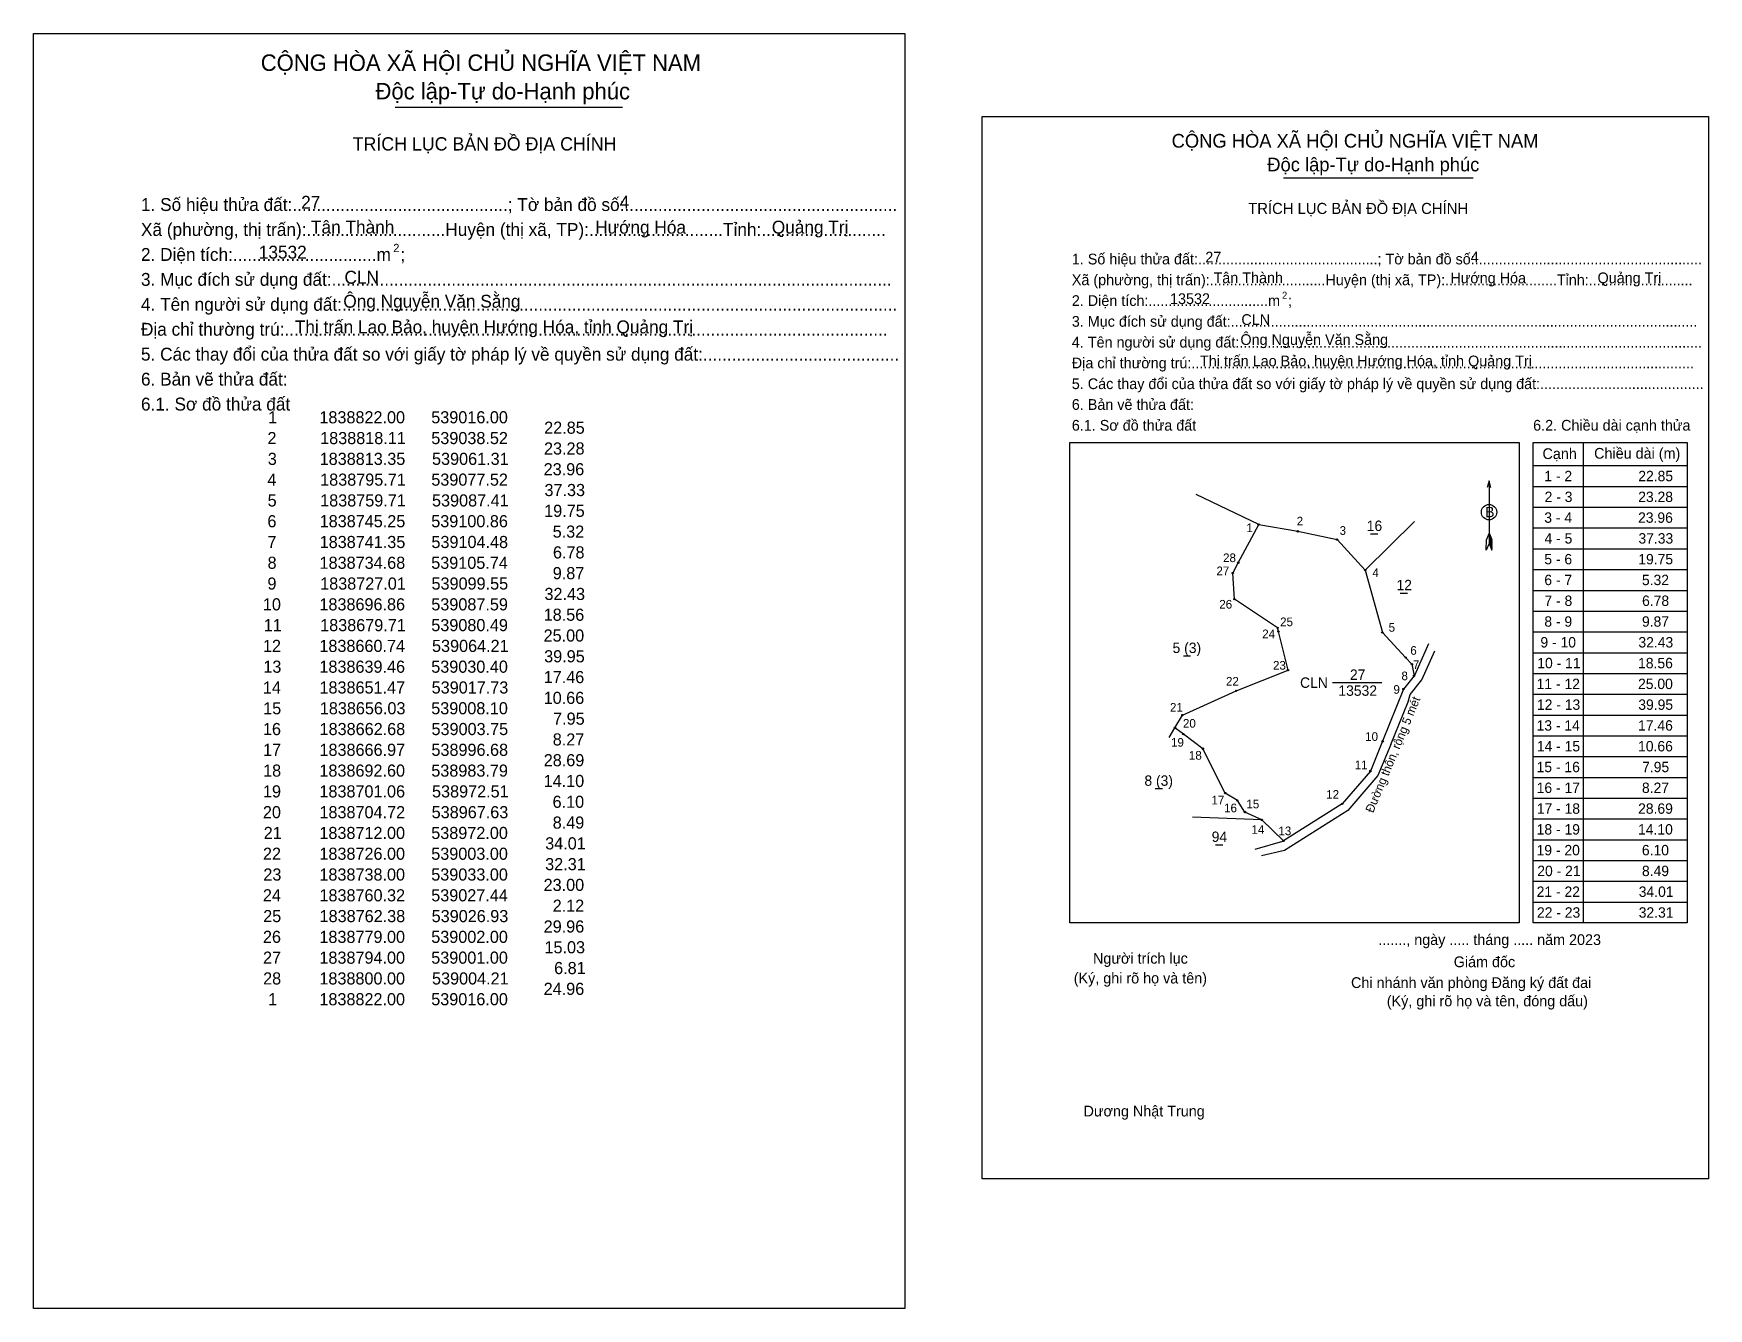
# Model space of a CAD drawing. Extents: x 538309 to 540840, y 1838369 to 1839106.
# Drawn here: x 538309 to 539276, y 1838369 to 1839106 of the extents above; entities that cross this region are included whole.
import ezdxf

# ---------------------------------------------------------------- set-up
doc = ezdxf.new("R2010")
doc.units = 0
for name, color, linetype in [('Level 1', 7, 'Continuous'), ('Level 10', 7, 'Continuous'), ('Level 11', 7, 'Continuous'), ('Level 13', 7, 'Continuous'), ('Level 2', 7, 'Continuous'), ('Level 23', 7, 'Continuous'), ('Level 27', 7, 'Continuous'), ('Level 36', 7, 'Continuous'), ('Level 52', 7, 'Continuous'), ('Level 53', 7, 'Continuous'), ('Level 6', 7, 'Continuous'), ('Level 63', 7, 'Continuous'), ('Level 9', 7, 'Continuous')]:
    doc.layers.add(name, color=color, linetype=linetype)

msp = doc.modelspace()

# ---------------------------------------------------------------- texts
at = {"layer": 'Level 1'}
for s, height, p in [('TRÍCH LỤC BẢN ĐỒ ĐỊA CHÍNH', 7.6804, (538492.83, 1839037.98)), ('1. Số hiệu thửa đất:.............................................; Tờ bản đồ số:.........................................................', 7.44, (538370.61, 1839003.05)), ('TRÍCH LỤC BẢN ĐỒ ĐỊA CHÍNH', 6.4003, (539009.96, 1839001.33)), ('Xã (phường, thị trấn):.............................Huyện (thị xã, TP):............................Tỉnh:..........................', 7.44, (538370.61, 1838988.65)), ('2. Diện tích:..............................m  ;', 7.44, (538370.61, 1838974.25)), ('2', 4.8, (538516.29, 1838979.29)), ('1. Số hiệu thửa đất:.............................................; Tờ bản đồ số:.........................................................', 6.2, (538908.11, 1838972.22)), ('3. Mục đích sử dụng đất:.....................................................................................................................', 7.44, (538370.61, 1838959.85)), ('Xã (phường, thị trấn):.............................Huyện (thị xã, TP):............................Tỉnh:..........................', 6.2, (538908.11, 1838960.22)), ('4. Tên người sử dụng đất:....................................................................................................................', 7.44, (538370.61, 1838945.45)), ('2. Diện tích:..............................m  ;', 6.2, (538908.11, 1838948.22)), ('2', 4, (539029.51, 1838952.42)), ('3. Mục đích sử dụng đất:.....................................................................................................................', 6.2, (538908.11, 1838936.22)), ('Địa chỉ thường trú:..............................................................................................................................', 7.44, (538370.61, 1838931.05)), ('5. Các thay đổi của thửa đất so với giấy tờ pháp lý về quyền sử dụng đất:.........................................', 7.44, (538370.61, 1838916.65)), ('4. Tên người sử dụng đất:....................................................................................................................', 6.2, (538908.11, 1838924.22)), ('Địa chỉ thường trú:..............................................................................................................................', 6.2, (538908.11, 1838912.22)), ('6. Bản vẽ thửa đất:', 7.44, (538370.61, 1838902.25)), ('5. Các thay đổi của thửa đất so với giấy tờ pháp lý về quyền sử dụng đất:.........................................', 6.2, (538908.11, 1838900.22)), ('6.1. Sơ đồ thửa đất', 7.44, (538370.61, 1838887.85)), ('6. Bản vẽ thửa đất:', 6.2, (538908.11, 1838888.22)), ('6.1. Sơ đồ thửa đất', 6.2, (538908.11, 1838876.22)), ('6.2. Chiều dài cạnh thửa', 6.2, (539174.49, 1838876.24)), ('Cạnh', 6.2, (539179.89, 1838859.84)), ('Chiều dài (m)', 6.2, (539209.69, 1838860.04)), ('B', 6, (539146.78, 1838826.24)), ('......., ngày ..... tháng ..... năm 2023', 6.2, (539085.09, 1838579.24)), ('Người trích lục', 6.2, (538920.33, 1838568.44)), ('Giám đốc', 6.2, (539128.63, 1838566.44)), ('(Ký, ghi rõ họ và tên)', 6.2, (538909.21, 1838557.04)), ('Chi nhánh văn phòng Đăng ký đất đai', 6.2, (539069.33, 1838554.44)), ('(Ký, ghi rõ họ và tên, đóng dấu)', 6.2, (539089.98, 1838543.84)), ('Dương Nhật Trung', 6.2, (538914.88, 1838480.27))]:
    msp.add_text(s, height=height, dxfattribs=at).set_placement(p)
at = {"layer": 'Level 10'}
msp.add_text('Đường thôn, rộng 5 mét', height=5, rotation=67.51208, dxfattribs=at).set_placement((539082.06, 1838655.18))
at = {"layer": 'Level 13'}
for s, height, p in [('CỘNG HÒA XÃ HỘI CHỦ NGHĨA VIỆT NAM', 9.504, (538439.77, 1839083.94)), ('Độc lập-Tự do-Hạnh phúc', 9.504, (538506.04, 1839067.51)), ('CỘNG HÒA XÃ HỘI CHỦ NGHĨA VIỆT NAM', 7.92, (538965.74, 1839039.63)), ('Độc lập-Tự do-Hạnh phúc', 7.92, (539020.97, 1839025.94)), ('CLN', 6, (539039.9, 1838727.73)), ('27', 6, (539068.7, 1838732.33)), ('13532', 6, (539062.03, 1838723.13))]:
    msp.add_text(s, height=height, dxfattribs=at).set_placement(p)
at = {"layer": 'Level 36'}
for s, p in [('16', (539078.41, 1838818.31)), ('12', (539095.57, 1838784.08)), ('5 (3)', (538966.28, 1838747.84)), ('8 (3)', (538950.02, 1838671.18)), ('94', (538988.88, 1838638.77))]:
    msp.add_text(s, height=6, dxfattribs=at).set_placement(p)
at = {"layer": 'Level 52'}
for s, p in [('1 - 2', (539180.95, 1838847.03)), ('22.85', (539235.21, 1838847.03)), ('2 - 3', (539181.13, 1838835.03)), ('23.28', (539235.17, 1838835.03)), ('3 - 4', (539180.92, 1838823.03)), ('23.96', (539235.09, 1838823.03)), ('4 - 5', (539181.06, 1838811.03)), ('37.33', (539235.28, 1838811.03)), ('5 - 6', (539180.94, 1838799.03)), ('19.75', (539235.21, 1838799.03)), ('6 - 7', (539180.96, 1838787.03)), ('5.32', (539237.32, 1838787.03)), ('7 - 8', (539181.02, 1838775.03)), ('6.78', (539237.39, 1838775.03)), ('8 - 9', (539180.95, 1838763.03)), ('9.87', (539237.33, 1838763.03)), ('9 - 10', (539178.71, 1838751.03)), ('32.43', (539235.28, 1838751.03)), ('10 - 11', (539176.88, 1838739.03)), ('18.56', (539235.09, 1838739.03)), ('11 - 12', (539176.52, 1838727.03)), ('25.00', (539235.07, 1838727.03)), ('12 - 13', (539176.7, 1838715.03)), ('39.95', (539235.21, 1838715.03)), ('13 - 14', (539176.49, 1838703.03)), ('17.46', (539235.09, 1838703.03)), ('14 - 15', (539176.62, 1838691.03)), ('10.66', (539235.09, 1838691.03)), ('15 - 16', (539176.5, 1838679.03)), ('7.95', (539237.42, 1838679.03)), ('16 - 17', (539176.53, 1838667.03)), ('8.27', (539237.33, 1838667.03)), ('17 - 18', (539176.59, 1838655.03)), ('28.69', (539235.1, 1838655.03)), ('18 - 19', (539176.52, 1838643.03)), ('14.10', (539235.07, 1838643.03)), ('19 - 20', (539176.49, 1838631.03)), ('6.10', (539237.29, 1838631.03)), ('20 - 21', (539176.88, 1838619.03)), ('8.49', (539237.32, 1838619.03)), ('21 - 22', (539176.52, 1838607.03)), ('34.01', (539235.46, 1838607.03)), ('22 - 23', (539176.7, 1838595.03)), ('32.31', (539235.46, 1838595.03))]:
    msp.add_text(s, height=6, dxfattribs=at).set_placement(p)
at = {"layer": 'Level 53'}
for s, p in [('1', (538444.06, 1838880.45)), ('1838822.00', (538473.63, 1838880.45)), ('539016.00', (538538.22, 1838880.45)), ('2', (538443.64, 1838868.45)), ('1838818.11', (538474.08, 1838868.45)), ('539038.52', (538538.25, 1838868.45)), ('22.85', (538603.42, 1838874.45)), ('23.28', (538603.33, 1838862.45)), ('3', (538443.85, 1838856.45)), ('1838813.35', (538473.79, 1838856.45)), ('539061.31', (538538.67, 1838856.45)), ('23.96', (538603.14, 1838850.45)), ('4', (538443.6, 1838844.45)), ('1838795.71', (538474.08, 1838844.45)), ('539077.52', (538538.25, 1838844.45)), ('5', (538443.76, 1838832.45)), ('1838759.71', (538474.08, 1838832.45)), ('539087.41', (538538.67, 1838832.45)), ('37.33', (538603.6, 1838838.45)), ('6', (538443.62, 1838820.45)), ('1838745.25', (538473.79, 1838820.45)), ('539100.86', (538538.23, 1838820.45)), ('19.75', (538603.42, 1838826.45)), ('5.32', (538608.34, 1838814.45)), ('7', (538443.66, 1838808.45)), ('1838741.35', (538473.79, 1838808.45)), ('539104.48', (538538.33, 1838808.45)), ('6.78', (538608.5, 1838802.45)), ('8', (538443.72, 1838796.45)), ('1838734.68', (538473.74, 1838796.45)), ('539105.74', (538538.21, 1838796.45)), ('9', (538443.64, 1838784.45)), ('1838727.01', (538474.08, 1838784.45)), ('539099.55', (538538.37, 1838784.45)), ('9.87', (538608.38, 1838790.45)), ('10', (538441.02, 1838772.45)), ('1838696.86', (538473.64, 1838772.45)), ('539087.59', (538538.25, 1838772.45)), ('32.43', (538603.6, 1838778.45)), ('18.56', (538603.14, 1838766.45)), ('11', (538441.47, 1838760.45)), ('1838679.71', (538474.08, 1838760.45)), ('539080.49', (538538.25, 1838760.45)), ('25.00', (538603.11, 1838754.45)), ('12', (538441.05, 1838748.45)), ('1838660.74', (538473.62, 1838748.45)), ('539064.21', (538538.67, 1838748.45)), ('39.95', (538603.42, 1838742.45)), ('13', (538441.27, 1838736.45)), ('1838639.46', (538473.64, 1838736.45)), ('539030.40', (538538.22, 1838736.45)), ('14', (538441.02, 1838724.45)), ('1838651.47', (538473.68, 1838724.45)), ('539017.73', (538538.46, 1838724.45)), ('17.46', (538603.14, 1838730.45)), ('10.66', (538603.14, 1838718.45)), ('15', (538441.18, 1838712.45)), ('1838656.03', (538473.88, 1838712.45)), ('539008.10', (538538.22, 1838712.45)), ('7.95', (538608.59, 1838706.45)), ('16', (538441.04, 1838700.45)), ('1838662.68', (538473.74, 1838700.45)), ('539003.75', (538538.37, 1838700.45)), ('8.27', (538608.38, 1838694.45)), ('17', (538441.07, 1838688.45)), ('1838666.97', (538473.68, 1838688.45)), ('538996.68', (538538.33, 1838688.45)), ('18', (538441.13, 1838676.45)), ('1838692.60', (538473.63, 1838676.45)), ('538983.79', (538538.25, 1838676.45)), ('28.69', (538603.18, 1838682.45)), ('14.10', (538603.11, 1838670.45)), ('19', (538441.06, 1838664.45)), ('1838701.06', (538473.64, 1838664.45)), ('538972.51', (538538.67, 1838664.45)), ('6.10', (538608.28, 1838658.45)), ('20', (538441.02, 1838652.45)), ('1838704.72', (538473.66, 1838652.45)), ('538967.63', (538538.46, 1838652.45)), ('8.49', (538608.35, 1838646.45)), ('21', (538441.47, 1838640.45)), ('1838712.00', (538473.63, 1838640.45)), ('538972.00', (538538.22, 1838640.45)), ('22', (538441.05, 1838628.45)), ('1838726.00', (538473.63, 1838628.45)), ('539003.00', (538538.22, 1838628.45)), ('34.01', (538604.01, 1838634.45)), ('32.31', (538604.01, 1838622.45)), ('23', (538441.27, 1838616.45)), ('1838738.00', (538473.63, 1838616.45)), ('539033.00', (538538.22, 1838616.45)), ('23.00', (538603.11, 1838610.45)), ('24', (538441.02, 1838604.45)), ('1838760.32', (538473.66, 1838604.45)), ('539027.44', (538538.21, 1838604.45)), ('2.12', (538608.34, 1838598.45)), ('25', (538441.18, 1838592.45)), ('1838762.38', (538473.74, 1838592.45)), ('539026.93', (538538.46, 1838592.45)), ('26', (538441.04, 1838580.45)), ('1838779.00', (538473.63, 1838580.45)), ('539002.00', (538538.22, 1838580.45)), ('29.96', (538603.14, 1838586.45)), ('27', (538441.07, 1838568.45)), ('1838794.00', (538473.63, 1838568.45)), ('539001.00', (538538.22, 1838568.45)), ('15.03', (538603.6, 1838574.45)), ('6.81', (538609.18, 1838562.45)), ('28', (538441.13, 1838556.45)), ('1838800.00', (538473.63, 1838556.45)), ('539004.21', (538538.67, 1838556.45)), ('24.96', (538603.14, 1838550.45)), ('1', (538444.06, 1838544.45)), ('1838822.00', (538473.63, 1838544.45)), ('539016.00', (538538.22, 1838544.45))]:
    msp.add_text(s, height=7, dxfattribs=at).set_placement(p)
at = {"layer": 'Level 6'}
for s, height, p in [('27', 7.44, (538463.11, 1839004.37)), ('4', 7.44, (538647.04, 1839004.46)), ('Tân Thành', 7.44, (538468.8, 1838990.06)), ('Hướng Hóa', 7.44, (538632.88, 1838989.97)), ('Quảng Trị', 7.44, (538734.88, 1838990.01)), ('13532', 7.44, (538438.65, 1838975.57)), ('27', 6.2, (538985.19, 1838973.32)), ('4', 6.2, (539138.47, 1838973.4)), ('CLN', 7.44, (538488.12, 1838961.09)), ('Tân Thành', 6.2, (538989.93, 1838961.4)), ('Hướng Hóa', 6.2, (539126.67, 1838961.32)), ('Quảng Trị', 6.2, (539211.67, 1838961.36)), ('Ông Nguyễn Văn Sằng', 7.44, (538487.45, 1838947.23)), ('13532', 6.2, (538964.81, 1838949.32)), ('CLN', 6.2, (539006.03, 1838937.26)), ('Thị trấn Lao Bảo, huyện Hướng Hóa, tỉnh Quảng Trị', 7.44, (538459.44, 1838932.41)), ('Ông Nguyễn Văn Sằng', 6.2, (539005.47, 1838925.71)), ('Thị trấn Lao Bảo, huyện Hướng Hóa, tỉnh Quảng Trị', 6.2, (538982.13, 1838913.36))]:
    msp.add_text(s, height=height, dxfattribs=at).set_placement(p)
at = {"layer": 'Level 63'}
for p in [(539006, 1838799.99), (539006, 1838799.99), (539006, 1838799.99), (539006, 1838799.99), (539006, 1838799.99), (539006, 1838799.99), (539007.69, 1838806.47), (539007.69, 1838806.47), (539007.69, 1838806.47), (539007.69, 1838806.47), (539007.69, 1838806.47), (539007.69, 1838806.47)]:
    msp.add_text('D', height=0.02, dxfattribs=at).set_placement(p)
at = {"layer": 'Level 9'}
for s, p in [('1', (539008.9, 1838817.64)), ('2', (539037.95, 1838821.5)), ('3', (539062.73, 1838816.07)), ('27', (538991.61, 1838792.77)), ('28', (538995.44, 1838800.33)), ('4', (539081.6, 1838791.66)), ('26', (538993.25, 1838773.49)), ('24', (539018.05, 1838756.37)), ('25', (539028.39, 1838763.33)), ('5', (539091.05, 1838760.13)), ('6', (539103.55, 1838746.83)), ('23', (539024.27, 1838738.23)), ('7', (539105.08, 1838738.66)), ('22', (538997.11, 1838729.02)), ('8', (539098.44, 1838732.13)), ('9', (539093.82, 1838724.31)), ('21', (538964.77, 1838713.98)), ('20', (538972.26, 1838704.73)), ('10', (539077.48, 1838697.1)), ('19', (538965.37, 1838693.76)), ('18', (538975.71, 1838686.25)), ('11', (539071.46, 1838680.73)), ('17', (538988.74, 1838660.4)), ('15', (539008.9, 1838658.16)), ('12', (539054.99, 1838663.7)), ('16', (538996.03, 1838655.87)), ('14', (539011.84, 1838643.44)), ('13', (539027.38, 1838642.64))]:
    msp.add_text(s, height=5, dxfattribs=at).set_placement(p)

# ---------------------------------------------------------------- linework, layer by layer
at = {"layer": 'Level 1'}
for p, q in [((538308.55, 1839105.51), (538308.55, 1839105.51)), ((538856.4, 1839057.61), (538856.4, 1839057.61)), ((538906.89, 1838869.43), (538906.89, 1838869.43)), ((539203.29, 1838869.43), (539203.29, 1838592.03)), ((539174.49, 1838856.03), (539263.49, 1838856.03)), ((539149, 1838847.31), (539149, 1838811.01)), ((539174.49, 1838844.03), (539263.49, 1838844.03)), ((539174.49, 1838832.03), (539263.49, 1838832.03)), ((539174.49, 1838820.03), (539263.49, 1838820.03)), ((539147.4, 1838807.31), (539147.48, 1838813.31)), ((539149, 1838811.01), (539147.4, 1838807.31)), ((539149, 1838817.01), (539147.48, 1838813.31)), ((539149, 1838817.01), (539150.54, 1838813.31)), ((539149, 1838816.49), (539150.54, 1838812.77)), ((539149, 1838815.97), (539150.54, 1838812.25)), ((539149, 1838815.45), (539150.56, 1838811.71)), ((539149, 1838814.91), (539150.56, 1838811.17)), ((539149, 1838814.39), (539150.56, 1838810.63)), ((539149, 1838813.87), (539150.56, 1838810.09)), ((539149, 1838813.35), (539150.58, 1838809.55)), ((539149, 1838812.83), (539150.58, 1838809.01)), ((539149, 1838812.31), (539150.58, 1838808.47)), ((539149, 1838811.79), (539150.6, 1838807.95)), ((539149, 1838811.01), (539150.6, 1838807.31)), ((539150.6, 1838807.31), (539150.54, 1838813.31)), ((539174.49, 1838808.03), (539263.49, 1838808.03)), ((539174.49, 1838796.03), (539263.49, 1838796.03)), ((539174.49, 1838784.03), (539263.49, 1838784.03)), ((539174.49, 1838772.03), (539263.49, 1838772.03)), ((539174.49, 1838760.03), (539263.49, 1838760.03)), ((539174.49, 1838748.03), (539263.49, 1838748.03)), ((539174.49, 1838736.03), (539263.49, 1838736.03)), ((539174.49, 1838724.03), (539263.49, 1838724.03)), ((539174.49, 1838712.03), (539263.49, 1838712.03)), ((539174.49, 1838700.03), (539263.49, 1838700.03)), ((539174.49, 1838688.03), (539263.49, 1838688.03)), ((539174.49, 1838676.03), (539263.49, 1838676.03)), ((539174.49, 1838664.03), (539263.49, 1838664.03)), ((539174.49, 1838652.03), (539263.49, 1838652.03)), ((539174.49, 1838640.03), (539263.49, 1838640.03)), ((539174.49, 1838628.03), (539263.49, 1838628.03)), ((539174.49, 1838616.03), (539263.49, 1838616.03)), ((539174.49, 1838604.03), (539263.49, 1838604.03)), ((539166.49, 1838592.03), (539166.49, 1838592.03)), ((539275.74, 1838444.16), (539275.74, 1838444.16)), ((538811.77, 1838369.37), (538811.77, 1838369.37))]:
    msp.add_line(p, q, dxfattribs=at)
for points in [[(538906.89, 1838869.43), (539166.49, 1838869.43), (539166.49, 1838592.03), (538906.89, 1838592.03)], [(539174.49, 1838869.43), (539263.49, 1838869.43), (539263.49, 1838592.03), (539174.49, 1838592.03)]]:
    msp.add_lwpolyline(points, close=True, dxfattribs=at)
msp.add_lwpolyline([(539150.04, 1838843.45), (539149, 1838847.31), (539147.96, 1838843.45)], dxfattribs=at)
msp.add_circle((539149.01, 1838829.16), 4.43, dxfattribs=at)
at = {"layer": 'Level 10'}
for p, q in [((538964.25, 1838699.09), (538967.63, 1838704.72)), ((539092.22, 1838694.97), (539084.81, 1838677.07)), ((539084.81, 1838677.07), (539067.51, 1838656.91)), ((539067.51, 1838656.91), (539030.92, 1838633.88)), ((539030.92, 1838633.88), (539017.69, 1838630.83))]:
    msp.add_line(p, q, dxfattribs=at)
msp.add_lwpolyline([(539038.52, 1838818.11), (539061.31, 1838813.35), (539077.52, 1838795.71), (539087.41, 1838759.71), (539100.86, 1838745.25), (539104.48, 1838741.35), (539105.74, 1838734.68), (539099.55, 1838727.01), (539087.59, 1838696.86), (539080.49, 1838679.71), (539064.21, 1838660.74), (539030.4, 1838639.46), (539017.73, 1838651.47), (539008.1, 1838656.03), (539003.75, 1838662.68), (538996.68, 1838666.97), (538983.79, 1838692.6), (538972.51, 1838701.06), (538967.63, 1838704.72), (538972, 1838712), (539003, 1838726), (539033, 1838738), (539027.44, 1838760.32), (539026.93, 1838762.38), (539002, 1838779), (539001, 1838794), (539004.21, 1838800), (539016, 1838822)], close=True, dxfattribs=at)
at = {"layer": 'Level 11'}
for centre in [(539016, 1838822), (539038.52, 1838818.11), (539038.52, 1838818.11), (539061.31, 1838813.35), (539004.21, 1838800), (539001, 1838794), (539077.52, 1838795.71), (539002, 1838779), (539026.93, 1838762.38), (539027.44, 1838760.32), (539087.41, 1838759.71), (539100.86, 1838745.25), (539104.48, 1838741.35), (539033, 1838738), (539105.74, 1838734.68), (539003, 1838726), (539099.55, 1838727.01), (538972, 1838712), (538967.63, 1838704.72), (538972.51, 1838701.06), (538983.79, 1838692.6), (539087.59, 1838696.86), (539080.49, 1838679.71), (538996.68, 1838666.97), (539003.75, 1838662.68), (539008.1, 1838656.03), (539064.21, 1838660.74), (539017.73, 1838651.47), (539030.4, 1838639.46)]:
    msp.add_circle(centre, 0.4, dxfattribs=at)
at = {"layer": 'Level 13'}
for p, q in [((538517.36, 1839062.96), (538648.72, 1839062.96)), ((539030.4, 1839022.15), (539139.87, 1839022.15))]:
    msp.add_line(p, q, dxfattribs=at)
at = {"layer": 'Level 2'}
for points in [[(538308.55, 1839105.54), (538811.76, 1839105.54), (538811.76, 1838369.37), (538308.55, 1838369.37)], [(538856.4, 1839057.63), (539275.74, 1839057.63), (539275.74, 1838444.16), (538856.4, 1838444.16)]]:
    msp.add_lwpolyline(points, close=True, dxfattribs=at)
at = {"layer": 'Level 23'}
for points in [[(539114.02, 1838753.12), (539105.92, 1838734.9), (539105.74, 1838734.68), (539099.55, 1838727.01), (539087.59, 1838696.86), (539080.49, 1838679.71), (539064.21, 1838660.74), (539030.4, 1838639.46), (539029.72, 1838639.03), (539013.85, 1838634.48)], [(539092.22, 1838694.97), (539102.26, 1838719.72), (539103.44, 1838723.87), (539110.22, 1838732.27), (539117.72, 1838749.14)]]:
    msp.add_lwpolyline(points, dxfattribs=at)
at = {"layer": 'Level 27'}
for p, q in [((539016, 1838822), (538979.93, 1838839.29)), ((539077.52, 1838795.71), (539105.92, 1838823.87)), ((539017.73, 1838651.47), (538977.76, 1838652.98))]:
    msp.add_line(p, q, dxfattribs=at)
at = {"layer": 'Level 9'}
for p, q in [((539080.6, 1838816.71), (539084.74, 1838816.71)), ((539097.75, 1838782.48), (539101.89, 1838782.48)), ((538972.53, 1838746.24), (538976.65, 1838746.24)), ((539058.69, 1838730.73), (539087.17, 1838730.73)), ((538956.27, 1838669.58), (538960.39, 1838669.58)), ((538991.1, 1838637.17), (538995.22, 1838637.17))]:
    msp.add_line(p, q, dxfattribs=at)

msp.set_redraw_order([(e.dxf.handle, doc.entitydb.next_handle()) for e in msp.query("TEXT MTEXT ATTDEF DIMENSION ARC_DIMENSION")])  # texts and dimensions are drawn at this point

doc.saveas('drawing.dxf')
